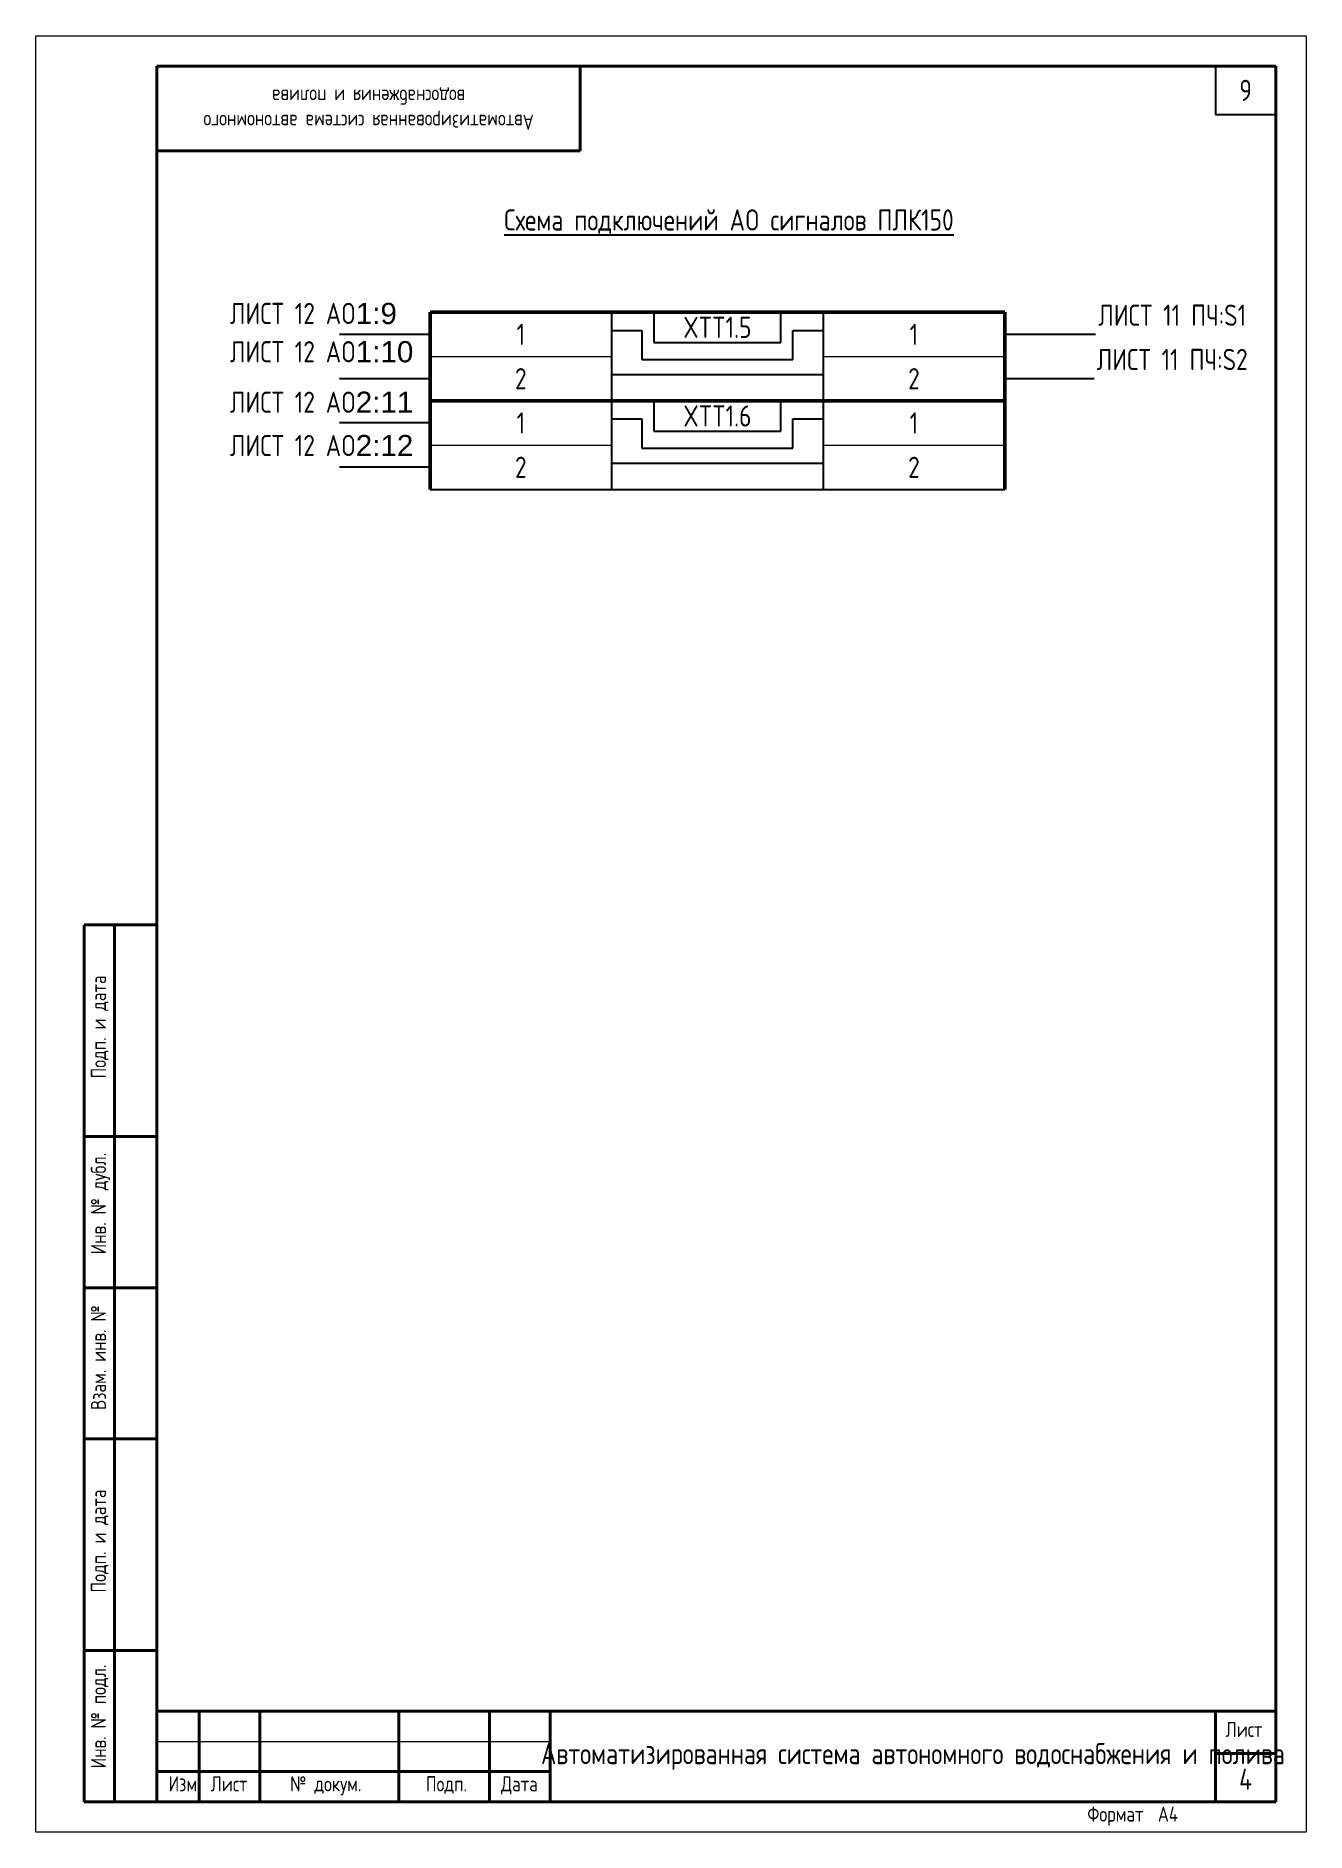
# Model space of a CAD drawing. Header units: millimetres. Extents: x 3520 to 8864, y 403 to 1747.
# Drawn here: x 4150 to 4360, y 700 to 997 of the extents above; entities that cross this region are included whole.
import ezdxf

# ---------------------------------------------------------------- set-up
doc = ezdxf.new("R2010")
doc.units = ezdxf.units.MM
doc.linetypes.add('K5LT_BASIC', pattern=[0])
doc.linetypes.add('K5LT_THIN', pattern=[0])
doc.layers.add('Стерка', color=7, linetype='Continuous', lineweight=15)
doc.styles.add('ГОСТ В', font='GOST_0.TTF', dxfattribs={"height": 3.5})
doc.styles.add('ГОСТ тип А', font='GOST_0.TTF', dxfattribs={"height": 3.5})

msp = doc.modelspace()

# ---------------------------------------------------------------- texts
at = {"color": 7, "linetype": 'Continuous', "lineweight": 15, "char_height": 3.5, "attachment_point": 5, "style": 'ГОСТ В'}
for s, insert, width in [('{\\C256;9}', (4350, 988), 10), ('{\\C256;XTT1.5}', (4262.67, 948.815), 35), ('ЛИСТ 11 ПЧ:S1', (4337.869, 950.818), 40.93244), ('{\\C256;1}', (4230.17, 947.651), 30), ('{\\C256;1}', (4295.17, 947.651), 30), ('ЛИСТ 11 ПЧ:S2', (4337.869, 943.492), 40.93244), ('{\\C256;2}', (4230.17, 940.325), 30), ('{\\C256;2}', (4295.17, 940.325), 30), ('{\\C256;XTT1.6}', (4262.67, 934.162), 35), ('{\\C256;1}', (4230.17, 932.998), 30), ('{\\C256;1}', (4295.17, 932.998), 30), ('{\\C256;2}', (4230.17, 925.672), 30), ('{\\C256;2}', (4295.17, 925.672), 30), ('\\pxqc;{\\C256;Автоматизированная система автономного водоснабжения и полива}', (4295, 712.5), 120)]:
    msp.add_mtext(s, dxfattribs=dict(at, insert=insert, width=width))
at = {"color": 7, "linetype": 'Continuous', "lineweight": 15, "insert": (4205, 985), "char_height": 2.5, "width": 70, "attachment_point": 5, "rotation": 180, "style": 'ГОСТ В'}
msp.add_mtext('\\pxqc;{\\C256;Автоматизированная система автономного водоснабжения и полива}', dxfattribs=at)
at = {"color": 7, "insert": (4264.582, 966.294), "char_height": 3.5, "width": 185, "attachment_point": 5, "style": 'ГОСТ В'}
msp.add_mtext('{\\fGOST type A|b1|i0|c204|p34;\\LСхема подключений AO сигналов ПЛК150}', dxfattribs=at)
at = {"color": 7, "linetype": 'Continuous', "lineweight": 15, "true_color": 0xffffff, "char_height": 3.5, "width": 39.99633, "attachment_point": 4, "style": 'ГОСТ В'}
for s, insert in [('{\\C256;ЛИСТ 12 AO\\fArial|b0|i0|c204|p34;1:9}', (4182.07, 951.084)), ('{\\C256;ЛИСТ 12 AO\\fArial|b0|i0|c204|p34;1:10}', (4182.07, 944.755)), ('{\\C256;ЛИСТ 12 AO\\fArial|b0|i0|c204|p34;2:11}', (4182.07, 936.431)), ('{\\C256;ЛИСТ 12 AO\\fArial|b0|i0|c204|p34;2:12}', (4182.07, 929.269))]:
    msp.add_mtext(s, dxfattribs=dict(at, insert=insert))
at = {"layer": 'Стерка', "color": 7, "insert": (4350, 708.75), "char_height": 3.5, "attachment_point": 5, "style": 'ГОСТ тип А'}
msp.add_mtext_dynamic_manual_height_columns('4', width=10, gutter_width=17.5, heights=[0], dxfattribs=at)

# ---------------------------------------------------------------- blocks, each defined once
blk = doc.blocks.new('A4-2')
at = {"linetype": 'K5LT_THIN', "lineweight": 18}
for p, q in [((210, 0), (210, 297)), ((210, 297), (420, 297)), ((420, 297), (420, 0)), ((230, 15), (295, 15)), ((420, 0), (210, 0))]:
    blk.add_line(p, q, dxfattribs=at)
at = {"linetype": 'K5LT_BASIC', "lineweight": 40}
for p, q in [((230, 5), (230, 292)), ((230, 292), (415, 292)), ((300, 292), (300, 278)), ((415, 292), (415, 5)), ((300, 278), (230, 278)), ((218, 5), (218, 150)), ((230, 150), (218, 150)), ((223, 5), (223, 150)), ((230, 115), (218, 115)), ((230, 90), (218, 90)), ((230, 65), (218, 65)), ((230, 30), (218, 30)), ((230, 20), (415, 20)), ((230, 5), (230, 20)), ((237, 5), (237, 20)), ((247, 5), (247, 20)), ((270, 5), (270, 20)), ((285, 5), (285, 20)), ((295, 5), (295, 20)), ((405, 5), (405, 20)), ((405, 13), (415, 13)), ((230, 10), (237, 10)), ((237, 10), (247, 10)), ((247, 10), (270, 10)), ((270, 10), (285, 10)), ((285, 10), (295, 10)), ((230, 5), (218, 5)), ((415, 5), (230, 5))]:
    blk.add_line(p, q, dxfattribs=at)
at = {"char_height": 2.5, "attachment_point": 1, "rotation": 90, "style": 'ГОСТ тип А'}
for s, insert in [('Подп. и дата', (219.09, 124.6)), ('Инв. № дубл.', (219.09, 95.52)), ('Взам. инв. №', (219.09, 69.79)), ('Подп. и дата', (219.09, 39.6)), ('Инв. № подл.', (219.09, 10.52))]:
    blk.add_mtext(s, dxfattribs=dict(at, insert=insert))
at = {"char_height": 2.5, "attachment_point": 1, "style": 'ГОСТ тип А'}
for s, insert in [('Лист', (406.71, 18.23)), ('Изм.', (231.92, 9.23)), ('Лист', (238.91, 9.23)), ('№ докум.', (252.03, 9.23)), ('Подп.', (274.46, 9.23)), ('Дата', (286.91, 9.23)), ('Формат', (383.84, 4.23)), ('A4', (395.5, 4.23))]:
    blk.add_mtext(s, dxfattribs=dict(at, insert=insert))

# ---------------------------------------------------------------- linework, layer by layer
for p, q in [((4345, 992), (4345, 984)), ((4345, 984), (4355, 984)), ((4215.17, 936.662), (4310.17, 936.662)), ((4215.17, 922.008), (4310.17, 922.008))]:
    msp.add_line(p, q)
at = {"color": 7, "lineweight": 50}
for p, q in [((4310.17, 951.315), (4215.17, 951.315)), ((4215.17, 951.315), (4215.17, 943.988)), ((4310.17, 943.988), (4310.17, 951.315)), ((4215.17, 943.988), (4215.17, 936.662)), ((4310.17, 936.662), (4310.17, 943.988)), ((4310.17, 936.662), (4215.17, 936.662)), ((4215.17, 936.662), (4215.17, 929.335)), ((4310.17, 929.335), (4310.17, 936.662)), ((4215.17, 929.335), (4215.17, 922.008)), ((4310.17, 922.008), (4310.17, 929.335))]:
    msp.add_line(p, q, dxfattribs=at)
at = {"color": 7}
for p, q in [((4245.17, 951.315), (4245.17, 943.988)), ((4252.17, 951.315), (4252.17, 946.315)), ((4273.17, 946.315), (4273.17, 951.315)), ((4280.17, 951.315), (4280.17, 943.988)), ((4215.17, 947.651), (4200.17, 947.651)), ((4245.17, 948.315), (4250.17, 948.315)), ((4250.17, 948.315), (4250.17, 943.511)), ((4275.17, 943.511), (4275.17, 948.315)), ((4275.17, 948.315), (4280.17, 948.315)), ((4325.17, 947.651), (4310.17, 947.651)), ((4252.17, 946.315), (4273.17, 946.315)), ((4245.17, 943.988), (4245.17, 936.662)), ((4250.17, 943.511), (4275.17, 943.511)), ((4280.17, 943.988), (4280.17, 936.662)), ((4215.17, 940.325), (4200.17, 940.325)), ((4245.17, 940.988), (4275.17, 940.988)), ((4275.17, 940.988), (4280.17, 940.988)), ((4324.976, 940.325), (4310.17, 940.325)), ((4245.17, 936.662), (4245.17, 929.335)), ((4252.17, 936.662), (4252.17, 931.662)), ((4273.17, 931.662), (4273.17, 936.662)), ((4280.17, 936.662), (4280.17, 929.335)), ((4215.17, 932.998), (4200.17, 932.998)), ((4245.17, 933.662), (4250.17, 933.662)), ((4250.17, 933.662), (4250.17, 928.858)), ((4275.17, 928.858), (4275.17, 933.662)), ((4275.17, 933.662), (4280.17, 933.662)), ((4252.17, 931.662), (4273.17, 931.662)), ((4245.17, 929.335), (4245.17, 922.008)), ((4250.17, 928.858), (4275.17, 928.858)), ((4280.17, 929.335), (4280.17, 922.008)), ((4215.17, 925.672), (4200.17, 925.672)), ((4245.17, 926.335), (4275.17, 926.335)), ((4275.17, 926.335), (4280.17, 926.335))]:
    msp.add_line(p, q, dxfattribs=at)
at = {"layer": 'Стерка', "color": 7}
for p, q in [((4215.17, 943.988), (4245.17, 943.988)), ((4280.17, 943.988), (4310.17, 943.988)), ((4215.17, 929.335), (4245.17, 929.335)), ((4280.17, 929.335), (4310.17, 929.335))]:
    msp.add_line(p, q, dxfattribs=at)

# ---------------------------------------------------------------- block references
msp.add_blockref('A4-2', (3940, 700))

msp.set_redraw_order([(e.dxf.handle, doc.entitydb.next_handle()) for e in msp.query("TEXT MTEXT ATTDEF DIMENSION ARC_DIMENSION")])  # texts and dimensions are drawn at this point

doc.saveas('drawing.dxf')
